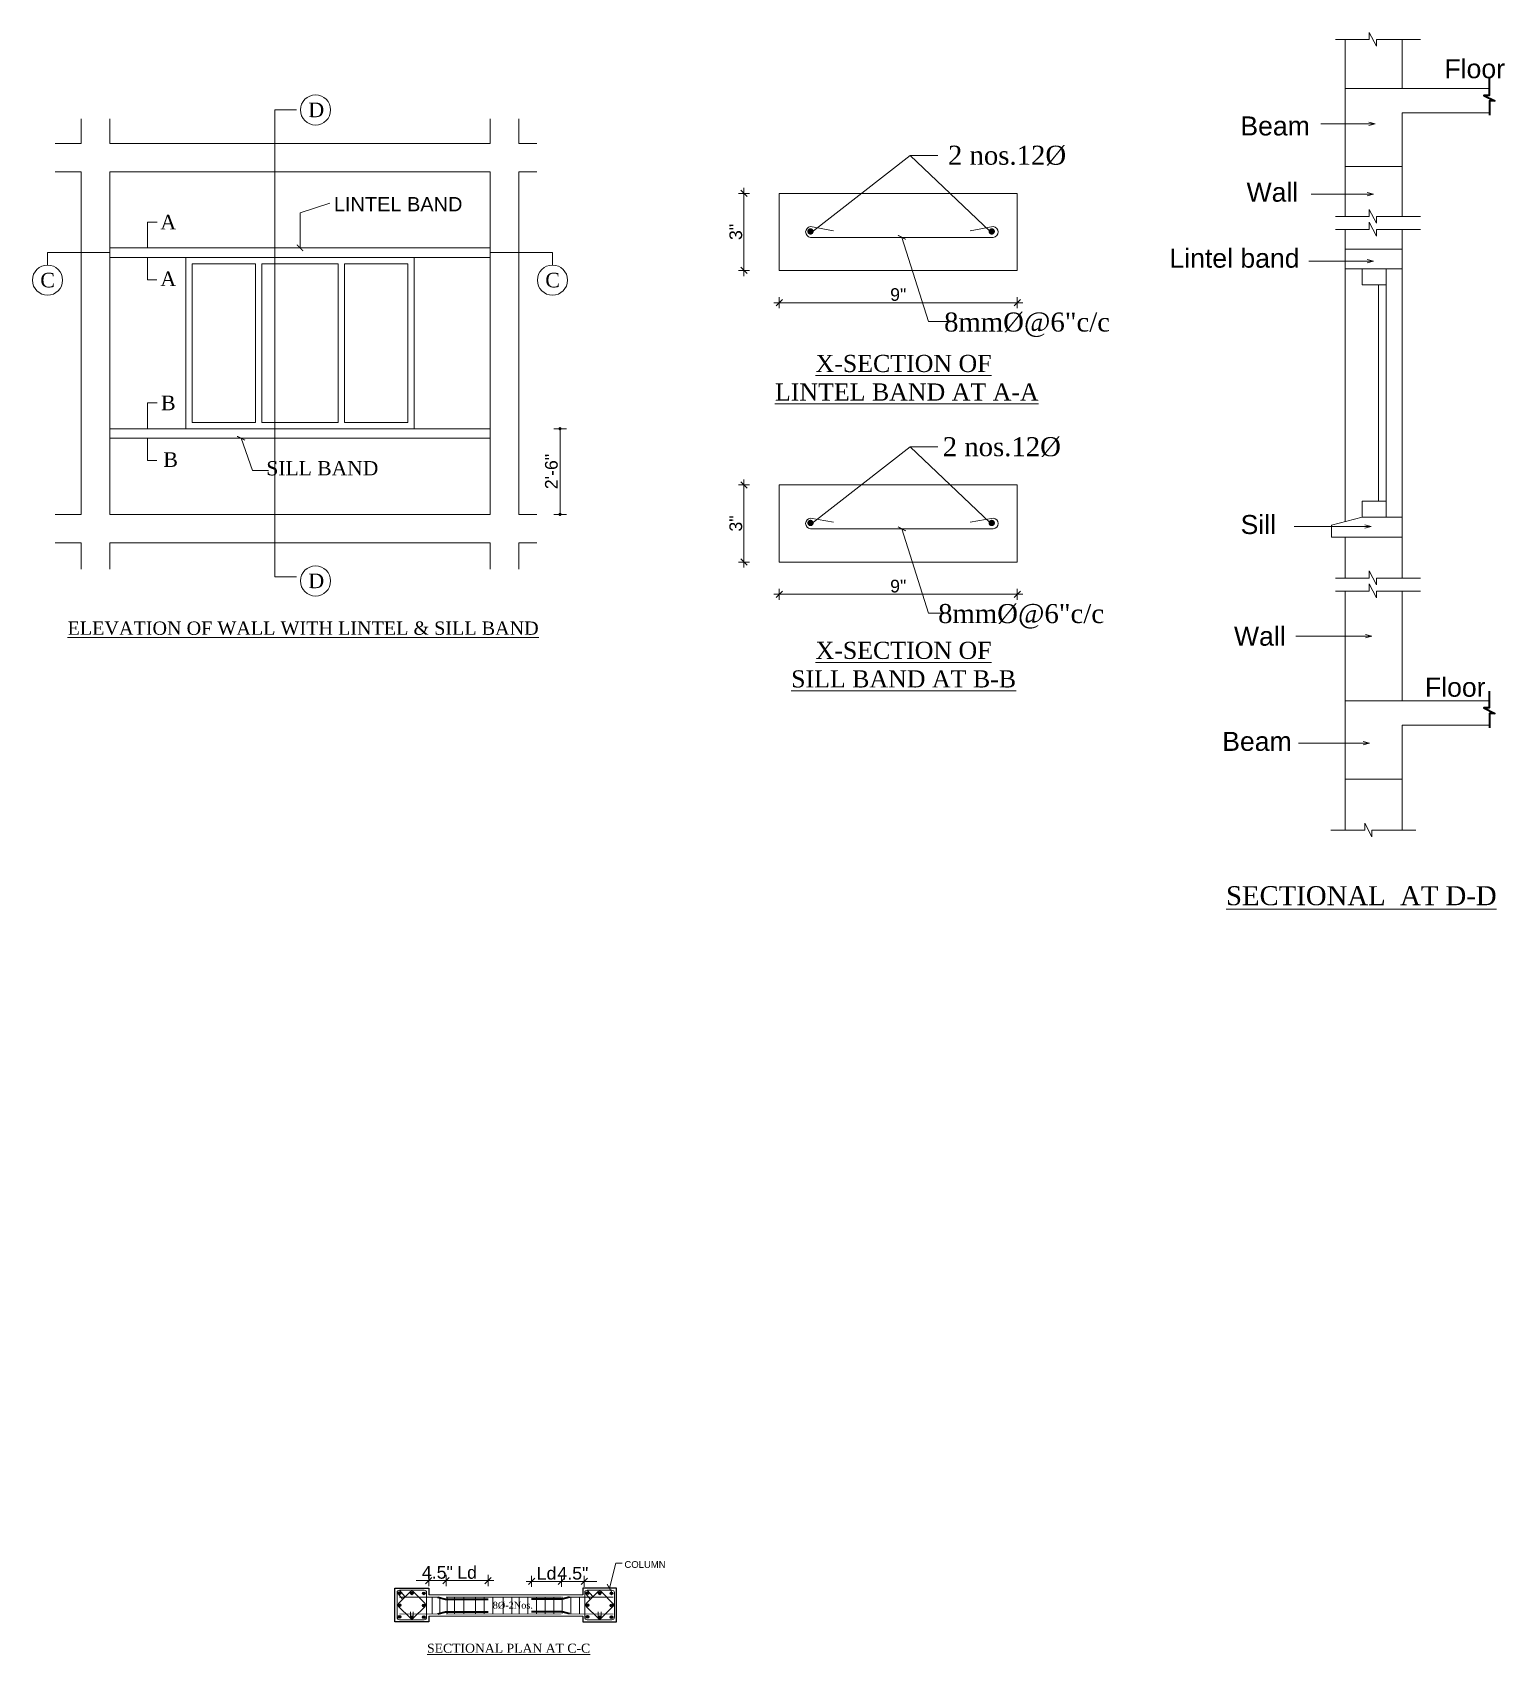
# Model space of a CAD drawing. Header units: inches. Extents: x 115570 to 265311, y 61168 to 314550.
# Drawn here: x 180253 to 180949, y 61591 to 62358 of the extents above; entities that cross this region are included whole.
import ezdxf
from ezdxf.enums import TextEntityAlignment as Align

# ---------------------------------------------------------------- set-up
doc = ezdxf.new("R2010")
doc.units = ezdxf.units.IN
doc.header["$MEASUREMENT"] = 0
doc.layers.get('0').update_dxf_attribs({"lineweight": 25})
doc.layers.add('0 Beam Rebar', color=3, linetype='Continuous')
for name, color, linetype, lineweight in [('0 Column Rebar', 4, 'Continuous', 20), ('0 dimension lines', 4, 'Continuous', 18), ('0 Trench', 6, 'Continuous', 20), ('0_Road Edge Point', 3, 'Continuous', 35), ('DIM', 142, 'Continuous', 9), ('Dimension', 7, 'Continuous', 9), ('MS bar', 7, 'Continuous', 35), ('plot', 7, 'Continuous', 15), ('Text', 31, 'Continuous', 5), ('verandah', 241, 'Continuous', 5)]:
    doc.layers.add(name, color=color, linetype=linetype, lineweight=lineweight)
doc.styles.add('arial', font='arial.ttf')
doc.styles.add('arial.', font='arial.ttf')
doc.styles.add('ordinary', font='times.ttf')
doc.styles.get("Standard").update_dxf_attribs({"font": 'arial.ttf'})
doc.dimstyles.new('1 96', dxfattribs={"dimtxt": 6.5, "dimasz": 4, "dimexe": 0, "dimexo": 0, "dimgap": 3, "dimtad": 1, "dimdec": 0, "dimzin": 11, "dimdsep": 46, "dimlunit": 3, "dimtxsty": 'arial', "dimblk": 'oblique', "dimcen": 4, "dimse1": 1, "dimse2": 1, "dimclrd": 256, "dimclre": 256, "dimclrt": 256, "dimadec": 0, "dimazin": 0, "dimtfac": 1, "dimtdec": 0, "dimtix": 1, "dimtmove": 0, "dimatfit": 3, "dimldrblk": 'Arrow2', "dimfxl": 1, "dimtolj": 1, "dimtzin": 0, "dimlwd": -1, "dimlwe": 9, "dimarcsym": 0})
doc.dimstyles.new('d50_Text size double', dxfattribs={"dimscale": 0, "dimtxt": 6, "dimasz": 1.5, "dimexe": 3, "dimexo": 3, "dimgap": 1, "dimtad": 1, "dimdec": 0, "dimrnd": 0.25, "dimzin": 3, "dimdsep": 46, "dimlunit": 4, "dimtxsty": 'arial.', "dimblk": 'DOT', "dimcen": 4, "dimdle": 6, "dimclrd": 256, "dimclre": 256, "dimclrt": 7, "dimazin": 0, "dimtfac": 1, "dimtdec": 0, "dimtix": 1, "dimtmove": 2, "dimatfit": 3, "dimfxl": 3, "dimfxlon": 1, "dimtolj": 1, "dimtzin": 0, "dimlwd": -1, "dimlwe": -1, "dimarcsym": 0})
doc.dimstyles.new('plan 8', dxfattribs={"dimtxt": 6, "dimasz": 3, "dimexe": 6, "dimexo": 15, "dimgap": 3, "dimtad": 1, "dimdec": 0, "dimzin": 0, "dimdsep": 46, "dimlunit": 3, "dimtxsty": 'Standard', "dimblk": 'ARCHTICK', "dimcen": 0.09, "dimdle": 3, "dimclrd": 256, "dimclre": 6, "dimclrt": 256, "dimadec": 0, "dimazin": 0, "dimtfac": 1, "dimtdec": 0, "dimtix": 1, "dimtmove": 1, "dimatfit": 3, "dimldrblk": 'ARCHTICK', "dimfxl": 1, "dimtolj": 1, "dimtzin": 0, "dimlwd": 5, "dimlwe": 0, "dimarcsym": 0})

msp = doc.modelspace()

# ---------------------------------------------------------------- texts
at = {"layer": 'Text', "linetype": 'Continuous', "transparency": 33554687, "style": 'ordinary'}
msp.add_text('8%%C-2Nos.', height=3.214, dxfattribs=at).set_placement((180480.4, 61612.48), align=Align.CENTER)
at = {"layer": 'Text', "linetype": 'Continuous', "transparency": 33554687, "attachment_point": 5, "style": 'ordinary'}
for s, insert, char_height in [('{\\fArial|b0|i0|c0|p34;Floor}', (180935.28, 62340.82), 9), ('{\\fArial|b0|i0|c0|p34;Beam}', (180840.88, 62313.75), 9), ('2 nos.12%%c', (180714.13, 62299.78), 9), ('{\\fArial|b0|i0|c0|p34;Wall}', (180839.62, 62282.4), 9), ('{\\fArial|b0|i0|c0|p34;LINTEL BAND}', (180426.18, 62276.8), 6.75), ('{\\fArial|b0|i0|c0|p34;Lintel band}', (180821.68, 62251.19), 9), ('8mm%%C@6"c/c', (180723.58, 62219.74), 9), ('2 nos.12%%c', (180711.65, 62161.91), 9), ('SILL BAND', (180390.33, 62151.85), 6.75), ('{\\fArial|b0|i0|c0|p34;Sill}', (180832.95, 62125.21), 9), ('8mm%%C@6"c/c', (180720.76, 62081.84), 9), ('{\\fArial|b0|i0|c0|p34;Wall}', (180833.66, 62072.38), 9), ('{\\fArial|b0|i0|c0|p34;Floor}', (180926.08, 62048.25), 9), ('{\\fArial|b0|i0|c0|p34;Beam}', (180832.3, 62022.64), 9), ('{\\fArial|b0|i0|c0|p34;COLUMN}', (180542.91, 61633.32), 3.2143)]:
    msp.add_mtext(s, dxfattribs=dict(at, insert=insert, char_height=char_height))
at = {"layer": 'Text', "transparency": 33554687, "attachment_point": 5, "style": 'ordinary'}
for s, insert, char_height in [('{\\LX-SECTION OF\\P LINTEL BAND AT A-A}', (180665.19, 62194.69), 8.1), ('{\\LELEVATION OF WALL WITH LINTEL & SILL BAND}', (180381.24, 62076.18), 6.3), ('{\\LX-SECTION OF\\PSILL BAND AT B-B}', (180665.19, 62058.94), 8.1), ('{\\LSECTIONAL  AT D-D}', (180881.66, 61949.64), 9), ('{\\LSECTIONAL PLAN AT C-C}', (180478.41, 61593.71), 4.2857)]:
    msp.add_mtext(s, dxfattribs=dict(at, insert=insert, char_height=char_height))
at = {"layer": 'verandah', "ltscale": 5, "transparency": 33554687, "char_height": 6.88, "attachment_point": 1, "style": 'ordinary'}
for s, insert in [('{\\C7;D}', (180383.7, 62324.84)), ('{\\C7;C}', (180256.95, 62244.33)), ('{\\C7;C}', (180495.75, 62244.33)), ('{\\C7;B}', (180314.01, 62186.23)), ('{\\C7;B}', (180315.11, 62159.42)), ('{\\C7;D}', (180383.7, 62102.05))]:
    msp.add_mtext(s, dxfattribs=dict(at, insert=insert))
at = {"layer": 'verandah', "ltscale": 5, "transparency": 33554687, "char_height": 6.88, "width": 5.524304332966318e-13, "attachment_point": 1, "style": 'ordinary'}
for insert in [(180313.71, 62271.73), (180313.71, 62244.92)]:
    msp.add_mtext('{\\C7;A}', dxfattribs=dict(at, insert=insert))

# ---------------------------------------------------------------- blocks, each defined once
blk = doc.blocks.new('oblique')
at = {"color": 0, "lineweight": -2}
blk.add_line((0.25, 0.25), (-0.25, -0.25), dxfattribs=at)
at = {"layer": 'DIM', "lineweight": 9}
for p, q in [((-0.4375, 0), (0.4375, 0)), ((0, 0.4375), (0, -0.4375))]:
    blk.add_line(p, q, dxfattribs=at)
blk = doc.blocks.new('*D750')
at = {"layer": 'Defpoints', "color": 0, "transparency": 16777216}
for p in [(180503.41, 61625.35), (180503.41, 61617.89), (180514.2, 61617.89)]:
    blk.add_point(p, dxfattribs=at)
at = {"layer": 'Dimension', "transparency": 16777216}
for p, q in [((180503.41, 61625.35), (180497.41, 61625.35)), ((180514.2, 61625.35), (180503.41, 61625.35)), ((180514.2, 61625.35), (180520.2, 61625.35))]:
    blk.add_line(p, q, dxfattribs=at)
at = {"layer": 'Dimension', "transparency": 16777216, "xscale": 6, "yscale": 6, "zscale": 6}
blk.add_blockref('oblique', (180503.41, 61625.35), dxfattribs=at)
at = {"layer": 'Dimension', "transparency": 16777216, "xscale": 6, "yscale": 6, "zscale": 6, "rotation": 180}
blk.add_blockref('oblique', (180514.2, 61625.35), dxfattribs=at)
at = {"layer": 'Dimension', "transparency": 16777216, "insert": (180508.8, 61629.15), "char_height": 6, "attachment_point": 5, "style": 'arial'}
blk.add_mtext('\\A1;4.5"', dxfattribs=at)
blk = doc.blocks.new('_Oblique')
at = {"color": 0, "linetype": 'ByBlock', "lineweight": -2}
blk.add_line((-0.5, -0.5), (0.5, 0.5), dxfattribs=at)
blk = doc.blocks.new('Arrow2')
for p, q in [((-4.1, 0.75), (-3.08, 0)), ((0, 0), (-4.1, 0.75)), ((-3.08, 0), (-4.1, -0.75)), ((-4.1, -0.75), (0, 0))]:
    blk.add_line(p, q)
blk.add_solid([(-4.1, 0.75), (0, 0), (-3.08, 0), (-4.1, -0.75)])
blk = doc.blocks.new('*D751')
at = {"layer": 'Defpoints', "color": 0, "transparency": 16777216}
for p in [(180468.74, 61625.76), (180448.82, 61617.89), (180468.74, 61617.89)]:
    blk.add_point(p, dxfattribs=at)
at = {"layer": 'Dimension', "transparency": 16777216}
blk.add_line((180448.82, 61625.76), (180468.74, 61625.76), dxfattribs=at)
at = {"layer": 'Dimension', "transparency": 16777216, "xscale": 6, "yscale": 6, "zscale": 6, "rotation": 180}
blk.add_blockref('oblique', (180448.82, 61625.76), dxfattribs=at)
at = {"layer": 'Dimension', "transparency": 16777216, "xscale": 6, "yscale": 6, "zscale": 6}
blk.add_blockref('oblique', (180468.74, 61625.76), dxfattribs=at)
at = {"layer": 'Dimension', "transparency": 16777216, "insert": (180458.78, 61629.56), "char_height": 6, "attachment_point": 5, "style": 'arial'}
blk.add_mtext('\\A1;Ld', dxfattribs=at)
blk = doc.blocks.new('*D752')
at = {"layer": 'Defpoints', "color": 0, "transparency": 16777216}
for p in [(180448.82, 61625.77), (180440.65, 61617.89), (180448.82, 61617.89)]:
    blk.add_point(p, dxfattribs=at)
at = {"layer": 'Dimension', "transparency": 16777216}
for p, q in [((180440.65, 61625.77), (180434.65, 61625.77)), ((180440.65, 61625.77), (180448.82, 61625.77)), ((180448.82, 61625.77), (180454.82, 61625.77))]:
    blk.add_line(p, q, dxfattribs=at)
at = {"layer": 'Dimension', "transparency": 16777216, "xscale": 6, "yscale": 6, "zscale": 6}
blk.add_blockref('oblique', (180440.65, 61625.77), dxfattribs=at)
at = {"layer": 'Dimension', "transparency": 16777216, "xscale": 6, "yscale": 6, "zscale": 6, "rotation": 180}
blk.add_blockref('oblique', (180448.82, 61625.77), dxfattribs=at)
at = {"layer": 'Dimension', "transparency": 16777216, "insert": (180444.73, 61629.58), "char_height": 6, "attachment_point": 5, "style": 'arial'}
blk.add_mtext('\\A1;4.5"', dxfattribs=at)
blk = doc.blocks.new('*D753')
at = {"layer": 'Defpoints', "color": 0, "transparency": 16777216}
for p in [(180489.31, 61625.35), (180489.31, 61617.89), (180503.41, 61617.89)]:
    blk.add_point(p, dxfattribs=at)
at = {"layer": 'Dimension', "transparency": 16777216}
blk.add_line((180503.41, 61625.35), (180489.31, 61625.35), dxfattribs=at)
at = {"layer": 'Dimension', "transparency": 16777216, "xscale": 6, "yscale": 6, "zscale": 6, "rotation": 180}
blk.add_blockref('oblique', (180489.31, 61625.35), dxfattribs=at)
at = {"layer": 'Dimension', "transparency": 16777216, "xscale": 6, "yscale": 6, "zscale": 6}
blk.add_blockref('oblique', (180503.41, 61625.35), dxfattribs=at)
at = {"layer": 'Dimension', "transparency": 16777216, "insert": (180496.36, 61629.15), "char_height": 6, "attachment_point": 5, "style": 'arial'}
blk.add_mtext('\\A1;Ld', dxfattribs=at)
blk = doc.blocks.new('_ArchTick')
at = {"color": 0, "linetype": 'ByBlock', "const_width": 0.15}
blk.add_lwpolyline([(-0.5, -0.5), (0.5, 0.5)], dxfattribs=at)
blk = doc.blocks.new('*D754')
at = {"layer": 'Defpoints', "color": 0, "transparency": 16777216}
for p in [(180606.4, 62107.54), (180718.92, 62107.54), (180718.92, 62092.29)]:
    blk.add_point(p, dxfattribs=at)
at = {"layer": 'Dimension', "transparency": 16777216}
blk.add_line((180606.4, 62092.29), (180718.92, 62092.29), dxfattribs=at)
at = {"layer": 'Dimension', "transparency": 16777216, "xscale": 6, "yscale": 6, "zscale": 6, "rotation": 180}
blk.add_blockref('oblique', (180606.4, 62092.29), dxfattribs=at)
at = {"layer": 'Dimension', "transparency": 16777216, "xscale": 6, "yscale": 6, "zscale": 6}
blk.add_blockref('oblique', (180718.92, 62092.29), dxfattribs=at)
at = {"layer": 'Dimension', "transparency": 16777216, "insert": (180662.66, 62096.1), "char_height": 6, "attachment_point": 5, "style": 'arial'}
blk.add_mtext('\\A1;{\\fArial|b0|i0|c0|p34;9"}', dxfattribs=at)
blk = doc.blocks.new('*D755')
at = {"layer": 'Defpoints', "color": 0, "transparency": 16777216}
for p in [(180589.69, 62143.98), (180606.4, 62143.98), (180606.4, 62107.54)]:
    blk.add_point(p, dxfattribs=at)
at = {"layer": 'Dimension', "transparency": 16777216}
blk.add_line((180589.69, 62107.54), (180589.69, 62143.98), dxfattribs=at)
at = {"layer": 'Dimension', "transparency": 16777216, "xscale": 6, "yscale": 6, "zscale": 6}
for p, rotation in [((180589.69, 62143.98), 90), ((180589.69, 62107.54), 270)]:
    blk.add_blockref('oblique', p, dxfattribs=dict(at, rotation=rotation))
at = {"layer": 'Dimension', "transparency": 16777216, "insert": (180585.87, 62125.76), "char_height": 6, "attachment_point": 5, "rotation": 90, "style": 'arial'}
blk.add_mtext('\\A1;{\\fArial|b0|i0|c0|p34;3"}', dxfattribs=at)
blk = doc.blocks.new('*D756')
at = {"layer": 'Defpoints', "color": 0, "transparency": 16777216}
for p in [(180606.4, 62245.44), (180718.92, 62245.44), (180718.92, 62230.19)]:
    blk.add_point(p, dxfattribs=at)
at = {"layer": 'Dimension', "transparency": 16777216}
blk.add_line((180606.4, 62230.19), (180718.92, 62230.19), dxfattribs=at)
at = {"layer": 'Dimension', "transparency": 16777216, "xscale": 6, "yscale": 6, "zscale": 6, "rotation": 180}
blk.add_blockref('oblique', (180606.4, 62230.19), dxfattribs=at)
at = {"layer": 'Dimension', "transparency": 16777216, "xscale": 6, "yscale": 6, "zscale": 6}
blk.add_blockref('oblique', (180718.92, 62230.19), dxfattribs=at)
at = {"layer": 'Dimension', "transparency": 16777216, "insert": (180662.66, 62234.01), "char_height": 6, "attachment_point": 5, "style": 'arial'}
blk.add_mtext('\\A1;{\\fArial|b0|i0|c0|p34;9"}', dxfattribs=at)
blk = doc.blocks.new('*D757')
at = {"layer": 'Defpoints', "color": 0, "transparency": 16777216}
for p in [(180589.69, 62281.88), (180606.4, 62281.88), (180606.4, 62245.44)]:
    blk.add_point(p, dxfattribs=at)
at = {"layer": 'Dimension', "transparency": 16777216}
blk.add_line((180589.69, 62245.44), (180589.69, 62281.88), dxfattribs=at)
at = {"layer": 'Dimension', "transparency": 16777216, "xscale": 6, "yscale": 6, "zscale": 6}
for p, rotation in [((180589.69, 62281.88), 90), ((180589.69, 62245.44), 270)]:
    blk.add_blockref('oblique', p, dxfattribs=dict(at, rotation=rotation))
at = {"layer": 'Dimension', "transparency": 16777216, "insert": (180585.87, 62263.66), "char_height": 6, "attachment_point": 5, "rotation": 90, "style": 'arial'}
blk.add_mtext('\\A1;{\\fArial|b0|i0|c0|p34;3"}', dxfattribs=at)
blk = doc.blocks.new('_Dot')
at = {"color": 0, "linetype": 'ByBlock', "lineweight": -2}
blk.add_line((-0.5, 0), (-1, 0), dxfattribs=at)
at = {"color": 0, "linetype": 'ByBlock', "const_width": 0.5}
blk.add_lwpolyline([(-0.25, 0, 1), (0.25, 0, 1)], format="xyb", close=True, dxfattribs=at)
blk = doc.blocks.new('*D822')
at = {"layer": '0 dimension lines', "transparency": 16777216}
for p, q in [((180499.72, 62170.58), (180505.72, 62170.58)), ((180502.72, 62131.58), (180502.72, 62169.08)), ((180499.72, 62130.08), (180505.72, 62130.08))]:
    blk.add_line(p, q, dxfattribs=at)
at = {"layer": 'Defpoints', "color": 0, "transparency": 16777216}
for p in [(180469.76, 62170.58), (180502.72, 62170.58), (180469.76, 62130.08)]:
    blk.add_point(p, dxfattribs=at)
at = {"layer": '0 dimension lines', "transparency": 16777216, "xscale": 1.5, "yscale": 1.5, "zscale": 1.5}
for p, rotation in [((180502.72, 62170.58), 90), ((180502.72, 62130.08), 270)]:
    blk.add_blockref('_Dot', p, dxfattribs=dict(at, rotation=rotation))
at = {"layer": '0 dimension lines', "color": 7, "transparency": 16777216, "insert": (180498.66, 62150.33), "char_height": 6, "attachment_point": 5, "rotation": 90, "style": 'arial.'}
blk.add_mtext('\\A1;2\'-6"', dxfattribs=at)

# ---------------------------------------------------------------- dimensions: what is measured, and where the dimension line sits
at = {"layer": '0 dimension lines'}
dim = msp.add_linear_dim(base=(180502.72, 62170.58), p1=(180469.76, 62130.08), p2=(180469.76, 62170.58), angle=90, text='2\'-6"', dimstyle='d50_Text size double', override={"dimscale": 1}, dxfattribs=at)
dim.commit()
dim.dimension.update_dxf_attribs({"geometry": '*D822', "text_midpoint": (180498.66, 62150.33)})
at = {"layer": 'Dimension', "color": 0, "transparency": 33554687}
for base, p1, p2, picture, middle in [((180589.69, 62281.88), (180606.4, 62245.44), (180606.4, 62281.88), '*D757', (180585.87, 62263.66)), ((180589.69, 62143.98), (180606.4, 62107.54), (180606.4, 62143.98), '*D755', (180585.87, 62125.76))]:
    dim = msp.add_linear_dim(base=base, p1=p1, p2=p2, angle=90, text='{\\fArial|b0|i0|c0|p34;3"}', dimstyle='1 96', override={"dimscale": 0.25, "dimtxt": 24, "dimasz": 24}, dxfattribs=at)
    dim.commit()
    dim.dimension.update_dxf_attribs({"geometry": picture, "text_midpoint": middle})
for base, p1, p2, text, picture, middle in [((180718.92, 62230.19), (180606.4, 62245.44), (180718.92, 62245.44), '{\\fArial|b0|i0|c0|p34;9"}', '*D756', (180662.66, 62234.01)), ((180718.92, 62092.29), (180606.4, 62107.54), (180718.92, 62107.54), '{\\fArial|b0|i0|c0|p34;9"}', '*D754', (180662.66, 62096.1)), ((180448.82, 61625.77), (180440.65, 61617.89), (180448.82, 61617.89), '4.5"', '*D752', (180444.73, 61629.58)), ((180468.74, 61625.76), (180448.82, 61617.89), (180468.74, 61617.89), 'Ld', '*D751', (180458.78, 61629.56)), ((180489.31, 61625.35), (180503.41, 61617.89), (180489.31, 61617.89), 'Ld', '*D753', (180496.36, 61629.15)), ((180503.41, 61625.35), (180514.2, 61617.89), (180503.41, 61617.89), '4.5"', '*D750', (180508.8, 61629.15))]:
    dim = msp.add_linear_dim(base=base, p1=p1, p2=p2, text=text, dimstyle='1 96', override={"dimscale": 0.25, "dimtxt": 24, "dimasz": 24}, dxfattribs=at)
    dim.commit()
    dim.dimension.update_dxf_attribs({"geometry": picture, "text_midpoint": middle})

# ---------------------------------------------------------------- hatches: boundary and pattern name
at = {"layer": '0 Beam Rebar', "ltscale": 10, "transparency": 33554562}
h = msp.add_hatch(color=0, dxfattribs=at)
h.dxf.hatch_style = 1
h.paths.add_polyline_path([(180427.52, 61619.81, 1), (180426.24, 61619.81, 1)])
h = msp.add_hatch(color=0, dxfattribs=at)
h.dxf.hatch_style = 1
h.paths.add_polyline_path([(180427.52, 61614.08, 1), (180426.24, 61614.08, 1)])
h = msp.add_hatch(color=0, dxfattribs=at)
h.dxf.hatch_style = 1
h.paths.add_polyline_path([(180433.32, 61619.69, 1), (180432.04, 61619.69, 1)])
h = msp.add_hatch(color=0, dxfattribs=at)
h.dxf.hatch_style = 1
h.paths.add_polyline_path([(180438.96, 61619.69, 1), (180437.68, 61619.69, 1)])
h = msp.add_hatch(color=0, dxfattribs=at)
h.dxf.hatch_style = 1
h.paths.add_polyline_path([(180438.96, 61613.96, 1), (180437.68, 61613.96, 1)])
h = msp.add_hatch(color=0, dxfattribs=at)
h.dxf.hatch_style = 1
h.paths.add_polyline_path([(180516.32, 61619.81, 1), (180515.04, 61619.81, 1)])
h = msp.add_hatch(color=0, dxfattribs=at)
h.dxf.hatch_style = 1
h.paths.add_polyline_path([(180516.32, 61614.08, 1), (180515.04, 61614.08, 1)])
h = msp.add_hatch(color=0, dxfattribs=at)
h.dxf.hatch_style = 1
h.paths.add_polyline_path([(180522.12, 61619.69, 1), (180520.84, 61619.69, 1)])
h = msp.add_hatch(color=0, dxfattribs=at)
h.dxf.hatch_style = 1
h.paths.add_polyline_path([(180527.76, 61619.69, 1), (180526.48, 61619.69, 1)])
h = msp.add_hatch(color=0, dxfattribs=at)
h.dxf.hatch_style = 1
h.paths.add_polyline_path([(180527.76, 61613.96, 1), (180526.48, 61613.96, 1)])
h = msp.add_hatch(color=0, dxfattribs=at)
h.dxf.hatch_style = 1
h.paths.add_polyline_path([(180427.52, 61608.6, 1), (180426.24, 61608.6, 1)])
h = msp.add_hatch(color=0, dxfattribs=at)
h.dxf.hatch_style = 1
h.paths.add_polyline_path([(180433.32, 61608.48, 1), (180432.04, 61608.48, 1)])
h = msp.add_hatch(color=0, dxfattribs=at)
h.dxf.hatch_style = 1
h.paths.add_polyline_path([(180438.96, 61608.48, 1), (180437.68, 61608.48, 1)])
h = msp.add_hatch(color=0, dxfattribs=at)
h.dxf.hatch_style = 1
h.paths.add_polyline_path([(180516.32, 61608.6, 1), (180515.04, 61608.6, 1)])
h = msp.add_hatch(color=0, dxfattribs=at)
h.dxf.hatch_style = 1
h.paths.add_polyline_path([(180522.12, 61608.48, 1), (180520.84, 61608.48, 1)])
h = msp.add_hatch(color=0, dxfattribs=at)
h.dxf.hatch_style = 1
h.paths.add_polyline_path([(180527.76, 61608.48, 1), (180526.48, 61608.48, 1)])

# ---------------------------------------------------------------- linework, layer by layer
at = {"ltscale": 10, "transparency": 33554687}
for points in [[(180440.65, 61608.92), (180440.65, 61606.2), (180424.65, 61606.2), (180424.65, 61622.2), (180440.65, 61622.2), (180440.65, 61618.92)], [(180513.45, 61608.92), (180513.45, 61606.2), (180529.45, 61606.2), (180529.45, 61622.2), (180513.45, 61622.2), (180513.45, 61618.92)]]:
    msp.add_lwpolyline(points, dxfattribs=at)
at = {"layer": '0 Beam Rebar', "ltscale": 10, "transparency": 33554687}
for centre in [(180426.88, 61619.81), (180426.88, 61614.08), (180432.68, 61619.69), (180438.32, 61619.69), (180438.32, 61613.96), (180515.68, 61619.81), (180515.68, 61614.08), (180521.48, 61619.69), (180527.12, 61619.69), (180527.12, 61613.96), (180426.88, 61608.6), (180432.68, 61608.48), (180438.32, 61608.48), (180515.68, 61608.6), (180521.48, 61608.48), (180527.12, 61608.48)]:
    msp.add_circle(centre, 0.64, dxfattribs=at)
at = {"layer": '0 Column Rebar', "ltscale": 10, "transparency": 33554687}
for p, q in [((180426.81, 61621.2), (180438.48, 61621.2)), ((180426.81, 61621.2), (180429.41, 61618.16)), ((180515.61, 61621.2), (180527.28, 61621.2)), ((180515.61, 61621.2), (180518.21, 61618.16)), ((180425.65, 61608.37), (180425.65, 61620.04)), ((180425.65, 61620.04), (180428.24, 61617)), ((180439.65, 61620.04), (180439.65, 61608.37)), ((180514.45, 61608.37), (180514.45, 61620.04)), ((180514.45, 61620.04), (180517.04, 61617)), ((180528.45, 61620.04), (180528.45, 61608.37)), ((180438.48, 61607.2), (180426.81, 61607.2)), ((180527.28, 61607.2), (180515.61, 61607.2))]:
    msp.add_line(p, q, dxfattribs=at)
for centre, start, end in [((180426.81, 61620.04), 90, 180), ((180438.48, 61620.04), 0, 90), ((180515.61, 61620.04), 90, 180), ((180527.28, 61620.04), 0, 90), ((180426.81, 61608.37), 180, 270), ((180438.48, 61608.37), 270, 0), ((180515.61, 61608.37), 180, 270), ((180527.28, 61608.37), 270, 0)]:
    msp.add_arc(centre, 1.17, start, end, dxfattribs=at)
at = {"layer": '0 dimension lines'}
for p, q in [((180431.94, 61620.5), (180426.35, 61614.91)), ((180426.35, 61613.5), (180431.94, 61607.91)), ((180438.94, 61614.91), (180433.35, 61620.5)), ((180433.35, 61607.91), (180438.94, 61613.5)), ((180520.74, 61620.5), (180515.15, 61614.91)), ((180515.15, 61613.5), (180520.74, 61607.91)), ((180527.74, 61614.91), (180522.15, 61620.5)), ((180522.15, 61607.91), (180527.74, 61613.5)), ((180431.94, 61607.91), (180431.94, 61611.02)), ((180433.35, 61607.91), (180433.35, 61611.02)), ((180520.74, 61607.91), (180520.74, 61611.02)), ((180522.15, 61607.91), (180522.15, 61611.02))]:
    msp.add_line(p, q, dxfattribs=at)
for centre, start, end in [((180427.06, 61614.2), 135, 225), ((180432.65, 61619.79), 45, 135), ((180438.23, 61614.2), 315, 45), ((180515.86, 61614.2), 135, 225), ((180521.45, 61619.79), 45, 135), ((180527.03, 61614.2), 315, 45), ((180432.65, 61608.62), 225, 315), ((180521.45, 61608.62), 225, 315)]:
    msp.add_arc(centre, 1, start, end, dxfattribs=at)
at = {"layer": '0 Trench', "transparency": 33554687}
for p, q in [((180442.21, 61618.03), (180442.21, 61610.16)), ((180445.9, 61617.95), (180445.9, 61610.16)), ((180449.33, 61618.07), (180449.33, 61610.16)), ((180452.83, 61618.03), (180452.83, 61610.16)), ((180457.19, 61617.95), (180457.19, 61610.16)), ((180462.82, 61618.07), (180462.82, 61610.16)), ((180466.9, 61618.07), (180466.9, 61610.16)), ((180466.9, 61617.95), (180466.9, 61610.16)), ((180470.99, 61617.95), (180470.99, 61610.16)), ((180475.9, 61618.03), (180475.9, 61610.16)), ((180479.99, 61618.03), (180479.99, 61610.16)), ((180483.41, 61618.07), (180483.41, 61610.16)), ((180487.49, 61618.07), (180487.49, 61610.16)), ((180487.49, 61617.95), (180487.49, 61610.16)), ((180491.58, 61618.01), (180491.58, 61610.1)), ((180491.58, 61617.95), (180491.58, 61610.16)), ((180495.66, 61618.01), (180495.66, 61610.1)), ((180495.66, 61617.9), (180495.66, 61610.1)), ((180499.75, 61617.9), (180499.75, 61610.1)), ((180503.71, 61618.07), (180503.71, 61610.16)), ((180507.8, 61618.07), (180507.8, 61610.16)), ((180507.8, 61617.95), (180507.8, 61610.16)), ((180511.88, 61617.95), (180511.88, 61610.16))]:
    msp.add_line(p, q, dxfattribs=at)
at = {"layer": '0_Road Edge Point', "ltscale": 10, "transparency": 33554687}
for points in [[(180942.19, 62336.25), (180942.19, 62328.28), (180939.65, 62328.28), (180944.75, 62325.69), (180942.2, 62325.69), (180942.2, 62318.87)], [(180942.19, 62046.5), (180942.19, 62038.53), (180939.65, 62038.53), (180944.75, 62035.94), (180942.2, 62035.94), (180942.2, 62029.13)]]:
    msp.add_lwpolyline(points, dxfattribs=at)
at = {"layer": 'MS bar', "transparency": 33554687}
for p, q in [((180444.98, 61617.89), (180448.56, 61616.88)), ((180448.56, 61616.88), (180468.74, 61616.88)), ((180503.67, 61616.88), (180489.31, 61616.88)), ((180507.25, 61617.89), (180503.67, 61616.88)), ((180444.98, 61609.95), (180448.56, 61610.97)), ((180448.56, 61610.97), (180468.74, 61610.97)), ((180503.67, 61610.97), (180489.31, 61610.97)), ((180507.25, 61609.95), (180503.67, 61610.97))]:
    msp.add_line(p, q, dxfattribs=at)
at = {"layer": 'MS bar', "transparency": 33554687, "const_width": 1.5}
for points in [[(180620.42, 62263.9, 1), (180621.92, 62263.9, 1)], [(180706.13, 62263.9, 1), (180707.63, 62263.9, 1)], [(180620.42, 62126, 1), (180621.92, 62126, 1)], [(180706.13, 62126, 1), (180707.63, 62126, 1)]]:
    msp.add_lwpolyline(points, format="xyb", close=True, dxfattribs=at)
at = {"layer": 'MS bar', "transparency": 33554687, "const_width": 0.357}
for points in [[(180426.71, 61617.89), (180426.71, 61617.89), (180426.71, 61617.89), (180444.98, 61617.89)], [(180448.82, 61617.89), (180503.41, 61617.89), (180503.41, 61617.89), (180503.41, 61617.89)], [(180527.95, 61617.89), (180520.47, 61617.89), (180520.47, 61617.89), (180507.25, 61617.89)], [(180426.71, 61609.95), (180426.71, 61609.95), (180426.71, 61609.95), (180444.98, 61609.95)], [(180448.82, 61609.95), (180503.41, 61609.95), (180503.41, 61609.95), (180503.41, 61609.95)], [(180527.95, 61609.95), (180520.47, 61609.95), (180520.47, 61609.95), (180507.25, 61609.95)]]:
    msp.add_lwpolyline(points, dxfattribs=at)
at = {"layer": 'plot', "transparency": 33554687}
for p, q in [((180885.44, 62358.03), (180888.82, 62351.49)), ((180885.44, 62354.65), (180885.44, 62358.03)), ((180869.41, 62354.65), (180885.44, 62354.65)), ((180873.99, 62354.63), (180873.99, 62304.59)), ((180888.82, 62354.65), (180909.59, 62354.65)), ((180888.82, 62351.49), (180888.82, 62354.65)), ((180900.99, 62354.63), (180900.99, 62331.59)), ((180873.99, 62331.59), (180942.19, 62331.59)), ((180367.9, 62321.37), (180367.9, 62100.57)), ((180378.11, 62321.37), (180367.9, 62321.37)), ((180900.99, 62320.08), (180900.99, 62270.98)), ((180900.99, 62320.08), (180942.2, 62320.08)), ((180276.26, 62317.11), (180276.26, 62305.58)), ((180289.76, 62317.11), (180289.76, 62305.58)), ((180469.76, 62317.11), (180469.76, 62305.58)), ((180483.26, 62317.11), (180483.26, 62305.58)), ((180264, 62305.58), (180276.26, 62305.58)), ((180289.76, 62305.58), (180469.76, 62305.58)), ((180483.26, 62305.58), (180491.72, 62305.58)), ((180873.99, 62304.59), (180873.99, 62270.98)), ((180264, 62292.08), (180276.26, 62292.08)), ((180276.26, 62292.08), (180276.26, 62130.08)), ((180289.76, 62292.08), (180289.76, 62130.08)), ((180289.76, 62292.08), (180469.76, 62292.08)), ((180469.76, 62292.08), (180469.76, 62130.08)), ((180483.26, 62292.08), (180483.26, 62130.08)), ((180483.26, 62292.08), (180491.72, 62292.08)), ((180873.99, 62294.57), (180900.99, 62294.57)), ((180885.44, 62274.36), (180888.82, 62267.82)), ((180885.44, 62270.98), (180885.44, 62274.36)), ((180307.66, 62268.36), (180307.66, 62256.08)), ((180312.18, 62268.36), (180307.66, 62268.36)), ((180621.17, 62266.19), (180632.07, 62264.24)), ((180707.6, 62266.19), (180696.7, 62264.24)), ((180869.41, 62270.98), (180885.44, 62270.98)), ((180885.44, 62264.89), (180885.44, 62268.27)), ((180885.44, 62268.27), (180888.82, 62261.73)), ((180888.82, 62270.98), (180909.59, 62270.98)), ((180888.82, 62267.82), (180888.82, 62270.98)), ((180621.17, 62261.11), (180707.6, 62261.11)), ((180869.41, 62264.89), (180885.44, 62264.89)), ((180873.99, 62264.89), (180873.99, 62126.7)), ((180888.82, 62264.89), (180909.59, 62264.89)), ((180888.82, 62261.73), (180888.82, 62264.89)), ((180900.99, 62264.89), (180900.99, 62099.9)), ((180289.76, 62253.97), (180260.37, 62253.97)), ((180260.37, 62253.97), (180260.37, 62247.99)), ((180469.76, 62256.08), (180289.76, 62256.08)), ((180469.76, 62251.58), (180289.76, 62251.58)), ((180307.66, 62251.58), (180307.66, 62241.07)), ((180325.76, 62251.58), (180325.76, 62170.58)), ((180433.76, 62251.58), (180433.76, 62170.58)), ((180469.76, 62253.97), (180499.16, 62253.97)), ((180499.16, 62253.97), (180499.16, 62247.99)), ((180873.99, 62255.58), (180900.99, 62255.58)), ((180328.76, 62248.58), (180328.76, 62173.58)), ((180358.76, 62248.58), (180328.76, 62248.58)), ((180358.76, 62248.58), (180358.76, 62173.58)), ((180361.76, 62248.58), (180361.76, 62173.58)), ((180397.76, 62248.58), (180361.76, 62248.58)), ((180397.76, 62248.58), (180397.76, 62173.58)), ((180400.76, 62248.58), (180400.76, 62173.58)), ((180430.76, 62248.58), (180400.76, 62248.58)), ((180430.76, 62248.58), (180430.76, 62173.58)), ((180873.99, 62246.15), (180900.99, 62246.15)), ((180882.01, 62246.15), (180882.01, 62238.61)), ((180893.37, 62238.61), (180893.37, 62246.15)), ((180307.66, 62241.07), (180311.98, 62241.07)), ((180882.01, 62238.61), (180893.37, 62238.61)), ((180889.76, 62238.61), (180889.76, 62136.34)), ((180893.37, 62238.61), (180893.37, 62136.34)), ((180307.66, 62182.86), (180307.66, 62170.58)), ((180312.18, 62182.86), (180307.66, 62182.86)), ((180358.76, 62173.58), (180328.76, 62173.58)), ((180397.76, 62173.58), (180361.76, 62173.58)), ((180430.76, 62173.58), (180400.76, 62173.58)), ((180469.76, 62170.58), (180289.76, 62170.58)), ((180469.76, 62166.08), (180289.76, 62166.08)), ((180307.66, 62166.08), (180307.66, 62155.57)), ((180307.66, 62155.57), (180311.98, 62155.57)), ((180882.01, 62136.34), (180893.37, 62136.34)), ((180882.01, 62128.81), (180882.01, 62136.34)), ((180893.37, 62136.34), (180893.37, 62128.81)), ((180264, 62130.08), (180276.26, 62130.08)), ((180289.76, 62130.08), (180469.76, 62130.08)), ((180483.26, 62130.08), (180491.72, 62130.08)), ((180621.17, 62128.29), (180632.07, 62126.34)), ((180707.6, 62128.29), (180696.7, 62126.34)), ((180867.54, 62125.01), (180882.01, 62128.81)), ((180900.99, 62128.81), (180882.01, 62128.81)), ((180621.17, 62123.21), (180707.6, 62123.21)), ((180867.54, 62119.34), (180867.54, 62125.01)), ((180264, 62116.58), (180276.26, 62116.58)), ((180276.26, 62116.58), (180276.26, 62104.12)), ((180289.76, 62116.58), (180469.76, 62116.58)), ((180289.76, 62116.58), (180289.76, 62104.12)), ((180469.76, 62116.58), (180469.76, 62104.12)), ((180483.26, 62116.58), (180491.72, 62116.58)), ((180483.26, 62116.58), (180483.26, 62104.12)), ((180900.99, 62119.34), (180867.54, 62119.34)), ((180873.99, 62119.34), (180873.99, 62099.9)), ((180367.9, 62100.57), (180378.11, 62100.57)), ((180869.41, 62099.9), (180885.44, 62099.9)), ((180885.44, 62103.29), (180888.82, 62096.75)), ((180885.44, 62099.9), (180885.44, 62103.29)), ((180885.44, 62097.2), (180888.82, 62090.65)), ((180885.44, 62093.81), (180885.44, 62097.2)), ((180888.82, 62099.9), (180909.59, 62099.9)), ((180888.82, 62096.75), (180888.82, 62099.9)), ((180869.41, 62093.81), (180885.44, 62093.81)), ((180873.99, 62093.81), (180873.99, 61980.59)), ((180888.82, 62093.81), (180909.59, 62093.81)), ((180888.82, 62090.65), (180888.82, 62093.81)), ((180900.99, 62093.81), (180900.99, 62041.84)), ((180873.99, 62041.84), (180942.19, 62041.84)), ((180900.99, 62030.33), (180900.99, 61980.59)), ((180900.99, 62030.33), (180942.2, 62030.33)), ((180873.99, 62004.82), (180900.99, 62004.82)), ((180883.24, 61984.01), (180886.63, 61977.47)), ((180883.24, 61980.63), (180883.24, 61984.01)), ((180867.21, 61980.63), (180883.24, 61980.63)), ((180886.63, 61980.63), (180907.4, 61980.63)), ((180886.63, 61977.47), (180886.63, 61980.63)), ((180440.65, 61618.92), (180513.45, 61618.92)), ((180440.65, 61608.92), (180513.45, 61608.92))]:
    msp.add_line(p, q, dxfattribs=at)
for points in [[(180606.4, 62281.88), (180718.92, 62281.88), (180718.92, 62245.44), (180606.4, 62245.44)], [(180606.4, 62143.98), (180718.92, 62143.98), (180718.92, 62107.54), (180606.4, 62107.54)]]:
    msp.add_lwpolyline(points, close=True, dxfattribs=at)
for centre, start, end in [((180621.43, 62263.65), 95.90805, 264.09195), ((180707.34, 62263.65), 275.90805, 84.09195), ((180621.43, 62125.75), 95.90805, 264.09195), ((180707.34, 62125.75), 275.90805, 84.09195)]:
    msp.add_arc(centre, 2.55, start, end, dxfattribs=at)
at = {"layer": 'verandah', "ltscale": 5, "transparency": 33554687}
for centre in [(180387.11, 62321.37), (180260.37, 62240.86), (180499.16, 62240.86), (180387.11, 62098.58)]:
    msp.add_circle(centre, 7.13, dxfattribs=at)

msp.set_redraw_order([(e.dxf.handle, doc.entitydb.next_handle()) for e in msp.query("TEXT MTEXT ATTDEF DIMENSION ARC_DIMENSION")])  # texts and dimensions are drawn at this point

# ---------------------------------------------------------------- leaders
at = {"layer": 'Dimension', "transparency": 33554687}
for points, override in [([(180888.18, 62314.79), (180862.58, 62314.79)], {"dimgap": 3, "dimtad": 0, "dimldrblk": 'Open30'}), ([(180887.42, 62281.57), (180857.99, 62281.57)], {"dimtad": 0, "dimldrblk": 'Open30'}), ([(180664.39, 62261.11), (180676.98, 62221.25), (180686.09, 62221.25)], {"dimgap": 3, "dimtad": 0}), ([(180887.42, 62249.88), (180856.85, 62249.88)], {"dimtad": 0, "dimldrblk": 'Open30'}), ([(180664.39, 62123.21), (180676.98, 62083.35), (180686.09, 62083.35)], {"dimgap": 3, "dimtad": 0}), ([(180886.27, 62124.35), (180849.97, 62124.35)], {"dimtad": 0, "dimldrblk": 'Open30'}), ([(180886.66, 62072.42), (180850.74, 62072.42)], {"dimtad": 0, "dimldrblk": 'Open30'}), ([(180885.46, 62021.81), (180851.96, 62021.81)], {"dimtad": 0, "dimldrblk": 'Open30'})]:
    msp.add_leader(points, dimstyle='plan 8', override=override, dxfattribs=at)
at = {"layer": 'Dimension', "transparency": 33554687, "has_arrowhead": 0}
for points in [[(180621.17, 62263.15), (180668.33, 62299.88), (180681.33, 62299.88)], [(180706.13, 62263.9), (180668.33, 62299.88)], [(180621.17, 62125.25), (180668.33, 62161.98), (180681.33, 62161.98)], [(180706.13, 62126), (180668.33, 62161.98)]]:
    msp.add_leader(points, dimstyle='plan 8', override={"dimtad": 0, "dimldrblk": 'Open30'}, dxfattribs=at)
at = {"layer": 'Dimension', "transparency": 33554687}
msp.add_leader([(180526.06, 61622.2), (180529.15, 61633.94), (180532.19, 61633.94)], dimstyle='plan 8', dxfattribs=at)
at = {"layer": 'plot', "transparency": 33554687}
for points in [[(180379.76, 62256.08), (180379.76, 62272.72), (180393.91, 62277.31)], [(180351.9, 62166.08), (180357.25, 62150.77), (180364.9, 62150.77)]]:
    msp.add_leader(points, dimstyle='plan 8', override={"dimgap": 3, "dimtad": 0}, dxfattribs=at)

doc.saveas('drawing.dxf')
